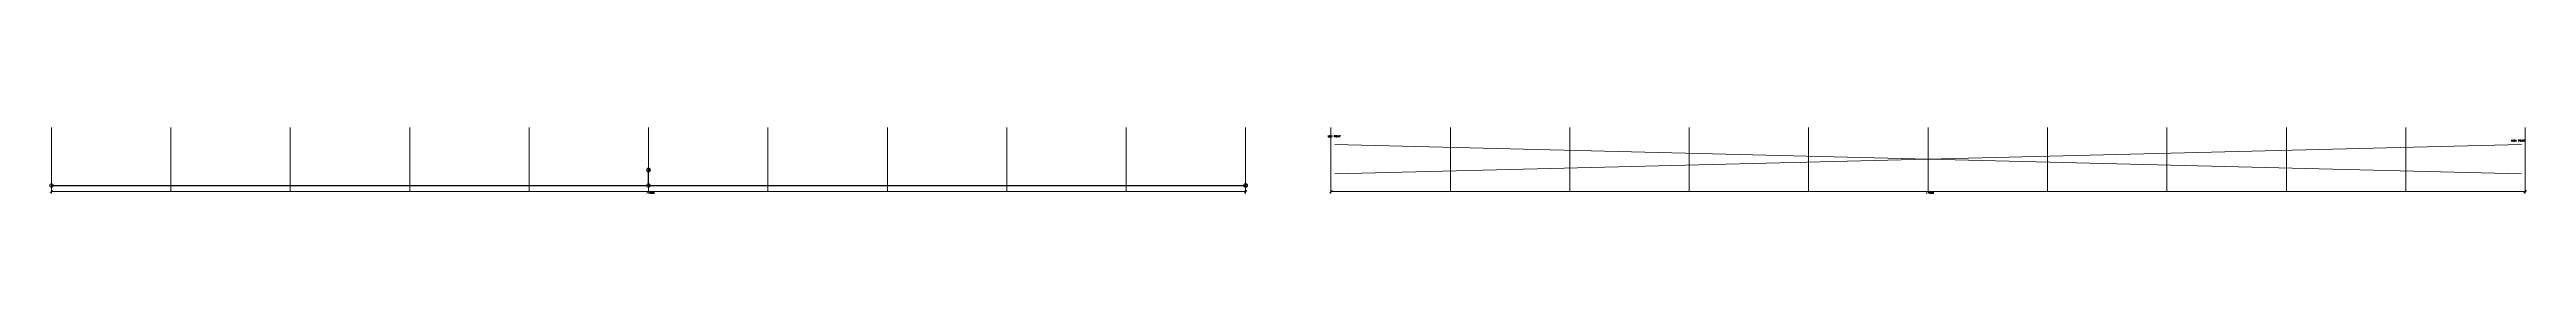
# Model space of a CAD drawing. Header units: millimetres. Extents: x -700 to 169160, y -35650 to 6360.
# Drawn here: x -120 to 159580, y -1020 to 3250 of the extents above; entities that cross this region are included whole.
import ezdxf

# ---------------------------------------------------------------- set-up
doc = ezdxf.new("R2010")
doc.units = ezdxf.units.MM
for name, color, linetype, lineweight in [('SAI-A-DIMS', 6, 'Continuous', 13), ('SAI-A-GRID', 1, 'Continuous', 13), ('SAI-A-SECTION', 1, 'Continuous', 25), ('SAI-S-TIES', 3, 'Continuous', 20)]:
    doc.layers.add(name, color=color, linetype=linetype, lineweight=lineweight)
doc.styles.add('SAI-STANDARD', font='txt.shx')

msp = doc.modelspace()

# ---------------------------------------------------------------- linework, layer by layer
at = {"layer": 'SAI-A-DIMS'}
for p, q in [((0, 0), (0, -1020)), ((77000, 0), (77000, -1020)), ((82500, 0), (82500, -1020)), ((159500, 0), (159500, -1020)), ((-80, -980), (80, -820)), ((0, -900), (77000, -900)), ((76920, -980), (77080, -820)), ((82420, -980), (82580, -820)), ((82500, -900), (159500, -900)), ((159420, -980), (159580, -820))]:
    msp.add_line(p, q, dxfattribs=at)
at = {"layer": 'SAI-A-GRID'}
for p, q in [((0, -850), (0, 3250)), ((7700, -850), (7700, 3250)), ((15400, -850), (15400, 3250)), ((23100, -850), (23100, 3250)), ((30800, -850), (30800, 3250)), ((38500, -850), (38500, 3250)), ((46200, -850), (46200, 3250)), ((53900, -850), (53900, 3250)), ((61600, -850), (61600, 3250)), ((69300, -850), (69300, 3250)), ((77000, -850), (77000, 3250)), ((82500, -850), (82500, 3250)), ((90200, -850), (90200, 3250)), ((97900, -850), (97900, 3250)), ((105600, -850), (105600, 3250)), ((113300, -850), (113300, 3250)), ((121000, -850), (121000, 3250)), ((128700, -850), (128700, 3250)), ((136400, -850), (136400, 3250)), ((144100, -850), (144100, 3250)), ((151800, -850), (151800, 3250)), ((159500, -850), (159500, 3250))]:
    msp.add_line(p, q, dxfattribs=at)
for centre in [(38500, 500), (0, -500), (38500, -500), (77000, -500)]:
    msp.add_circle(centre, 120, dxfattribs=at)
at = {"layer": 'SAI-A-SECTION'}
for p, q in [((38500, -500), (38500, 500)), ((0, -500), (77000, -500))]:
    msp.add_line(p, q, dxfattribs=at)
at = {"layer": 'SAI-S-TIES'}
for p, q in [((82750, 250), (159250, 2150)), ((159250, 250), (82750, 2150))]:
    msp.add_line(p, q, dxfattribs=at)

# ---------------------------------------------------------------- texts
at = {"layer": 'SAI-A-DIMS', "style": 'SAI-STANDARD'}
for p in [(38360, -1020), (120860, -1020)]:
    msp.add_text('77000', height=120, dxfattribs=at).set_placement(p)
at = {"layer": 'SAI-A-GRID', "style": 'SAI-STANDARD'}
for s, p in [('B', (38460, 460)), ('A', (-40, -540)), ('B', (38460, -540)), ('A', (76960, -540))]:
    msp.add_text(s, height=138, dxfattribs=at).set_placement(p)
at = {"layer": 'SAI-A-SECTION', "style": 'SAI-STANDARD'}
for s, p in [('LOW POINT', (82300, 2620)), ('HIGH POINT', (158600, 2340))]:
    msp.add_text(s, height=110, dxfattribs=at).set_placement(p)

doc.saveas('drawing.dxf')
